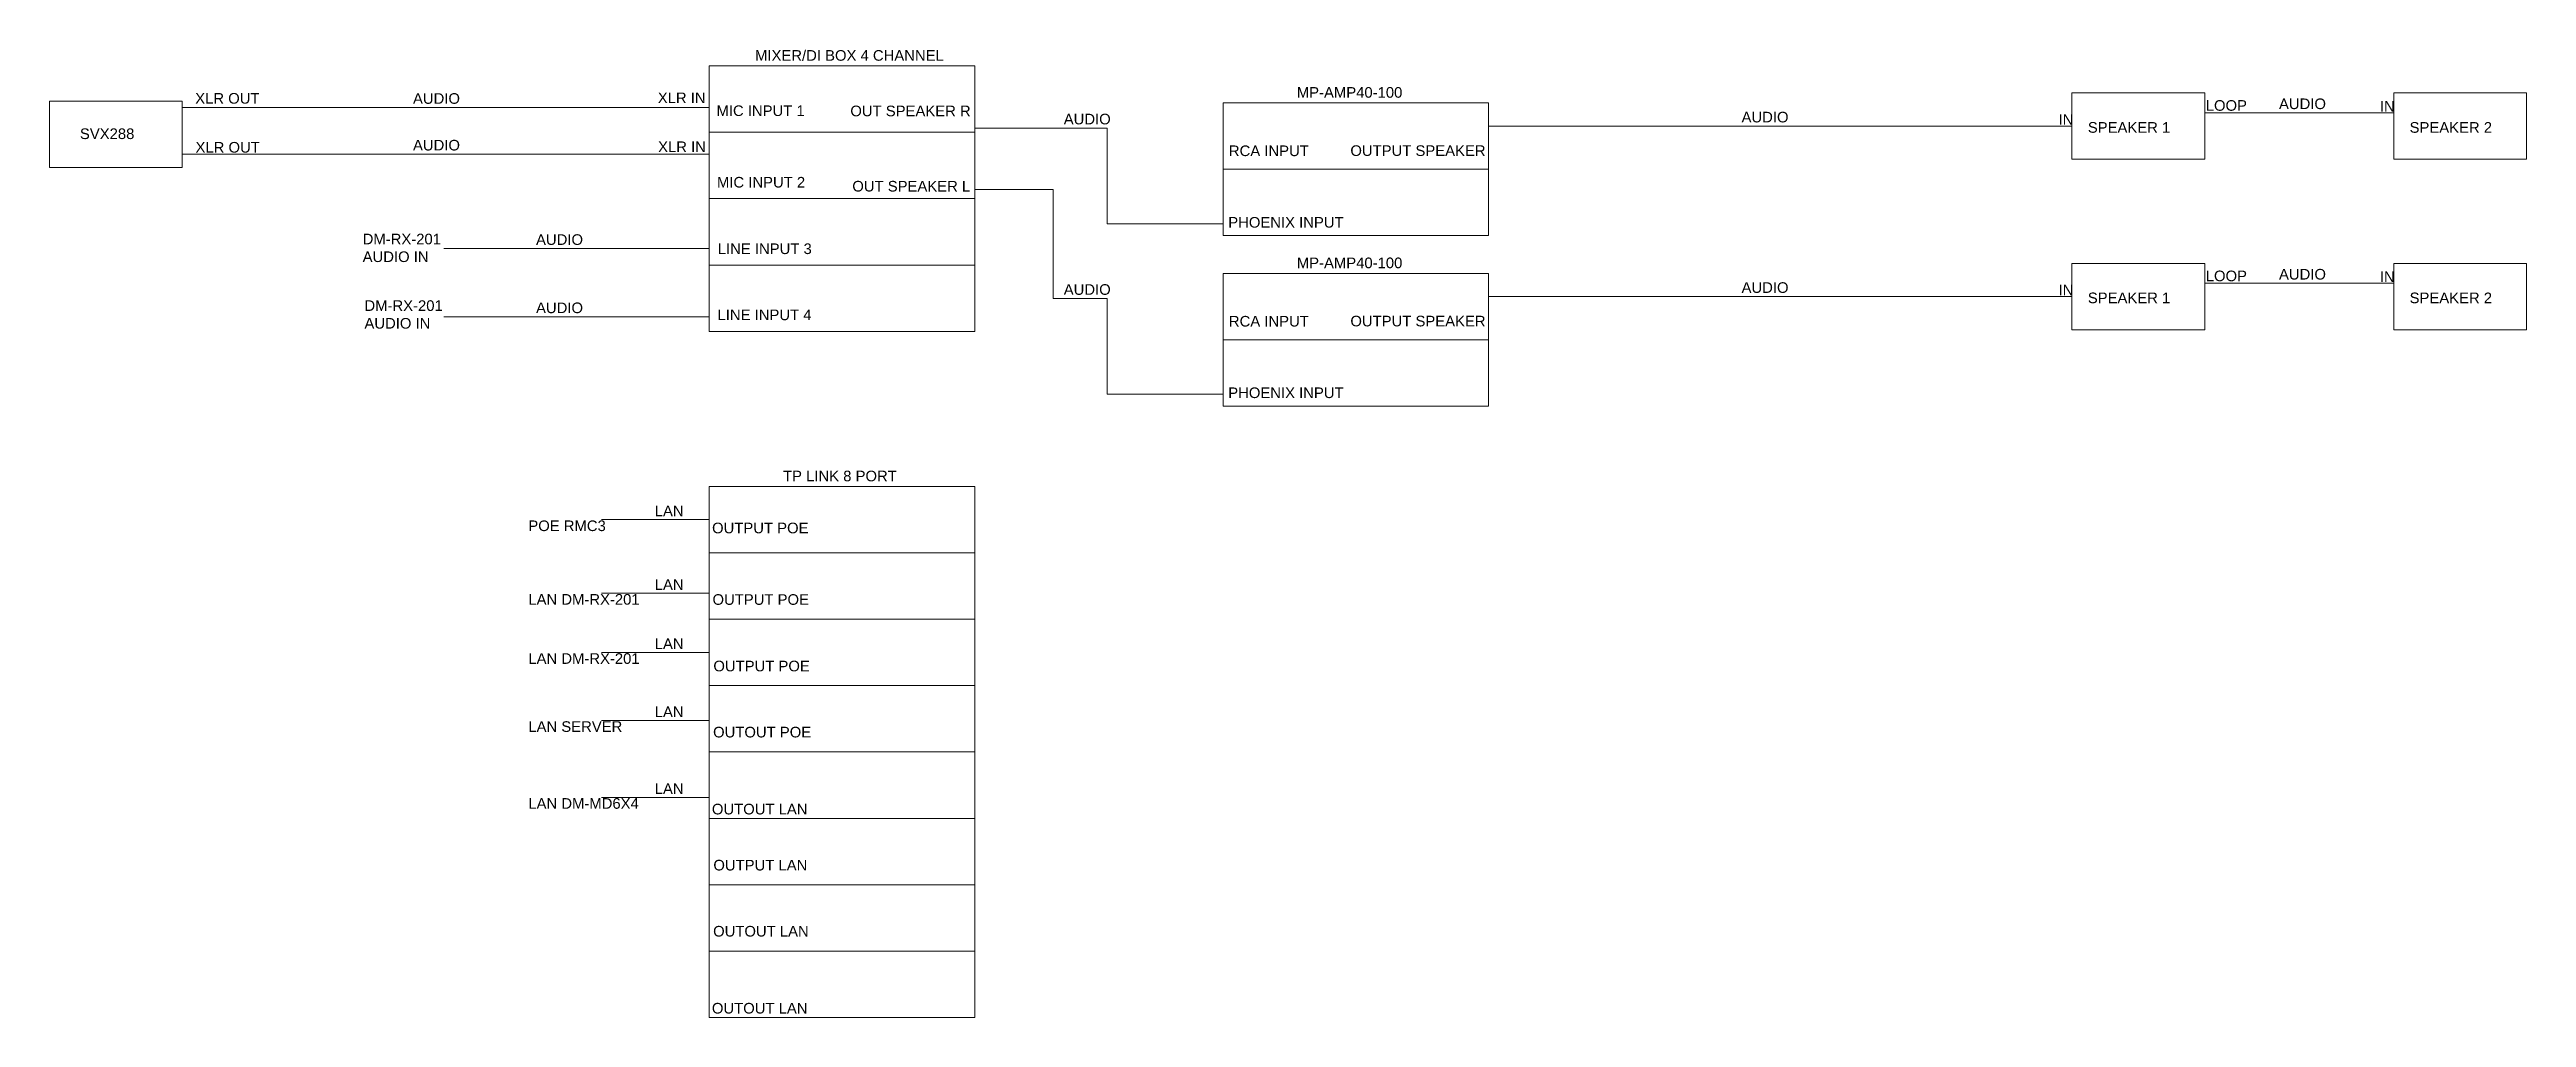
# Model space of a CAD drawing. Header units: inches. Extents: x 650 to 9922, y -3240 to 3248.
# Drawn here: x 2156 to 3089, y 2338 to 2703 of the extents above; entities that cross this region are included whole.
import ezdxf

# ---------------------------------------------------------------- set-up
doc = ezdxf.new("R2010")
doc.units = ezdxf.units.IN
doc.header["$MEASUREMENT"] = 0
doc.styles.get("Standard").update_dxf_attribs({"font": 'arial.ttf'})

msp = doc.modelspace()

# ---------------------------------------------------------------- texts
at = {"linetype": 'Continuous', "lineweight": 9, "char_height": 4}
for s, width, heights, insert, attachment_point in [('MIXER/DI BOX 4 CHANNEL', 76.3649, [0], (2421.67, 2702.85), 1), ('MP-AMP40-100', 76.3649, [0], (2625.75, 2688.92), 1), ('XLR OUT', 44.698, [0], (2210.78, 2682.62), 7), ('AUDIO', 44.698, [0], (2292.82, 2686.63), 1), ('XLR IN', 44.698, [0], (2385.03, 2682.88), 7), ('MIC INPUT 1', 44.698, [0], (2407.15, 2677.97), 7), ('OUT SPEAKER R', 53.7017, [0], (2502.89, 2681.94), 3), ('AUDIO', 44.698, [0], (2537.95, 2678.88), 1), ('AUDIO', 44.698, [0], (2793.28, 2679.62), 1), ('IN', 44.698, [0], (2912.68, 2678.71), 1), ('LOOP', 44.698, [0], (2968.13, 2684), 1), ('AUDIO', 44.698, [0], (2995.72, 2684.63), 1), ('IN', 44.698, [0], (3033.72, 2683.72), 1), ('SVX288', 44.698, [0], (2167.36, 2673.35), 1), ('AUDIO', 44.698, [0], (2292.82, 2669.05), 1), ('SPEAKER 1', 44.698, [0], (2923.71, 2675.73), 1), ('SPEAKER 2', 44.698, [0], (3044.92, 2675.73), 1), ('XLR OUT', 44.698, [0], (2210.9, 2664.19), 7), ('XLR IN', 44.698, [0], (2385.15, 2664.45), 7), ('RCA INPUT', 44.698, [0], (2600.16, 2662.87), 7), ('OUTPUT SPEAKER', 57.9778, [0], (2696.84, 2666.99), 3), ('MIC INPUT 2', 44.698, [0], (2407.32, 2651.03), 7), ('OUT SPEAKER L', 53.7017, [0], (2502.71, 2653.59), 3), ('DM-RX-201\\PAUDIO IN', 44.698, [0], (2273.86, 2622.97), 7), ('AUDIO', 44.698, [0], (2339.17, 2633.48), 1), ('PHOENIX INPUT', 44.698, [4.14], (2599.91, 2635.93), 7), ('LINE INPUT 3', 44.698, [0], (2407.64, 2625.97), 7), ('MP-AMP40-100', 76.3649, [0], (2625.75, 2624.71), 1), ('AUDIO', 44.698, [0], (2537.95, 2614.68), 1), ('AUDIO', 44.698, [0], (2793.28, 2615.41), 1), ('IN', 44.698, [0], (2912.68, 2614.51), 1), ('LOOP', 44.698, [0], (2968.13, 2619.8), 1), ('AUDIO', 44.698, [0], (2995.72, 2620.43), 1), ('IN', 44.698, [0], (3033.72, 2619.51), 1), ('DM-RX-201\\PAUDIO IN', 44.698, [0], (2274.53, 2597.89), 7), ('AUDIO', 44.698, [0], (2339.17, 2607.78), 1), ('LINE INPUT 4', 44.698, [0], (2407.54, 2601.08), 7), ('SPEAKER 1', 44.698, [0], (2923.71, 2611.53), 1), ('SPEAKER 2', 44.698, [0], (3044.92, 2611.53), 1), ('RCA INPUT', 44.698, [0], (2600.16, 2598.67), 7), ('OUTPUT SPEAKER', 57.9778, [0], (2696.84, 2602.79), 3), ('PHOENIX INPUT', 44.698, [4.14], (2599.91, 2571.73), 7), ('TP LINK 8 PORT', 76.3649, [0], (2432.21, 2544.44), 1), ('LAN', 44.698, [0], (2394.75, 2531.27), 3), ('POE RMC3', 44.698, [0], (2336.27, 2521.63), 7), ('OUTPUT POE', 44.698, [0], (2405.48, 2520.8), 7), ('LAN', 44.698, [0], (2394.75, 2503.54), 3), ('LAN DM-RX-201', 44.698, [0], (2336.27, 2493.91), 7), ('OUTPUT POE', 44.698, [0], (2405.64, 2493.86), 7), ('LAN DM-RX-201', 44.698, [0], (2336.27, 2471.63), 7), ('LAN', 44.698, [0], (2394.75, 2481.27), 3), ('OUTPUT POE', 44.698, [0], (2405.97, 2468.8), 7), ('LAN', 44.698, [0], (2394.75, 2455.63), 3), ('LAN SERVER', 44.698, [0], (2336.27, 2446), 7), ('OUTOUT POE', 44.698, [0], (2405.86, 2443.91), 7), ('LAN', 44.698, [0], (2394.75, 2426.68), 3), ('LAN DM-MD6X4', 44.698, [0], (2336.27, 2417.04), 7), ('OUTOUT LAN', 44.698, [0], (2405.41, 2414.91), 7), ('OUTPUT LAN', 44.698, [0], (2405.97, 2393.8), 7), ('OUTOUT LAN', 44.698, [0], (2405.87, 2368.91), 7), ('OUTOUT LAN', 44.698, [0], (2405.41, 2339.91), 7)]:
    msp.add_mtext_dynamic_manual_height_columns(s, width=width, gutter_width=1, heights=heights, dxfattribs=dict(at, insert=insert, attachment_point=attachment_point))

# ---------------------------------------------------------------- linework, layer by layer
at = {"color": 3, "linetype": 'Continuous', "lineweight": 9}
msp.add_line((2205.91, 2663.65), (2404.4, 2663.65), dxfattribs=at)
at = {"linetype": 'Continuous', "lineweight": 9}
for points in [[(2404.4, 2696.91), (2504.4, 2696.91), (2504.4, 2596.91), (2404.4, 2596.91), (2404.4, 2696.91)], [(2404.4, 2696.91), (2404.4, 2671.91), (2504.4, 2671.91), (2504.4, 2646.91), (2404.4, 2646.91), (2404.4, 2621.91), (2504.4, 2621.91), (2504.4, 2596.91), (2404.4, 2596.91)], [(2205.91, 2668.66), (2205.91, 2683.63), (2155.91, 2683.63), (2155.91, 2658.63), (2205.91, 2658.63), (2205.91, 2668.66)], [(2597.94, 2682.97), (2697.94, 2682.97), (2697.94, 2632.97), (2597.94, 2632.97), (2597.94, 2682.97)], [(2597.94, 2682.97), (2597.94, 2657.97), (2697.94, 2657.97), (2697.94, 2632.97), (2597.94, 2632.97), (2597.94, 2632.97), (2697.94, 2632.97), (2697.94, 2632.97), (2597.94, 2632.97)], [(2967.73, 2671.75), (2967.73, 2686.72), (2917.73, 2686.72), (2917.73, 2661.72), (2967.73, 2661.72), (2967.73, 2671.75)], [(3088.94, 2671.75), (3088.94, 2686.72), (3038.94, 2686.72), (3038.94, 2661.72), (3088.94, 2661.72), (3088.94, 2671.75)], [(2967.73, 2607.55), (2967.73, 2622.51), (2917.73, 2622.51), (2917.73, 2597.51), (2967.73, 2597.51), (2967.73, 2607.55)], [(3088.94, 2607.55), (3088.94, 2622.51), (3038.94, 2622.51), (3038.94, 2597.51), (3088.94, 2597.51), (3088.94, 2607.55)], [(2597.94, 2618.77), (2697.94, 2618.77), (2697.94, 2568.77), (2597.94, 2568.77), (2597.94, 2618.77)], [(2597.94, 2618.77), (2597.94, 2593.77), (2697.94, 2593.77), (2697.94, 2568.77), (2597.94, 2568.77), (2597.94, 2568.77), (2697.94, 2568.77), (2697.94, 2568.77), (2597.94, 2568.77)], [(2404.4, 2538.49), (2504.4, 2538.49), (2504.4, 2438.49), (2404.4, 2438.49), (2404.4, 2538.49)], [(2404.4, 2538.49), (2404.4, 2513.49), (2504.4, 2513.49), (2504.4, 2488.49), (2404.4, 2488.49), (2404.4, 2463.49), (2504.4, 2463.49), (2504.4, 2438.49), (2404.4, 2438.49)], [(2404.4, 2525.99), (2363.85, 2525.99)], [(2404.4, 2498.27), (2363.85, 2498.27)], [(2404.4, 2475.99), (2363.85, 2475.99)], [(2404.4, 2450.36), (2363.85, 2450.36)], [(2404.4, 2438.49), (2504.4, 2438.49), (2504.4, 2338.49), (2404.4, 2338.49), (2404.4, 2438.49)], [(2404.4, 2438.49), (2404.4, 2413.49), (2504.4, 2413.49), (2504.4, 2388.49), (2404.4, 2388.49), (2404.4, 2363.49), (2504.4, 2363.49), (2504.4, 2338.49), (2404.4, 2338.49)], [(2404.4, 2421.4), (2363.85, 2421.4)]]:
    msp.add_lwpolyline(points, dxfattribs=at)
at = {"color": 3, "linetype": 'Continuous', "lineweight": 9}
for points in [[(2205.91, 2681.23), (2404.4, 2681.23)], [(2967.73, 2679.23), (3038.94, 2679.23)], [(2504.4, 2673.48), (2554.27, 2673.48), (2554.27, 2637.45), (2597.94, 2637.45)], [(2917.73, 2674.22), (2697.94, 2674.22)], [(2533.93, 2609.28), (2533.93, 2650.31), (2504.4, 2650.31)], [(2404.4, 2628.08), (2304.4, 2628.08)], [(2967.73, 2615.03), (3038.94, 2615.03)], [(2533.93, 2609.28), (2554.27, 2609.28), (2554.27, 2573.25), (2597.94, 2573.25)], [(2917.73, 2610.01), (2697.94, 2610.01)], [(2404.4, 2602.38), (2304.4, 2602.38)]]:
    msp.add_lwpolyline(points, dxfattribs=at)

msp.set_redraw_order([(e.dxf.handle, doc.entitydb.next_handle()) for e in msp.query("TEXT MTEXT ATTDEF DIMENSION ARC_DIMENSION")])  # texts and dimensions are drawn at this point

doc.saveas('drawing.dxf')
